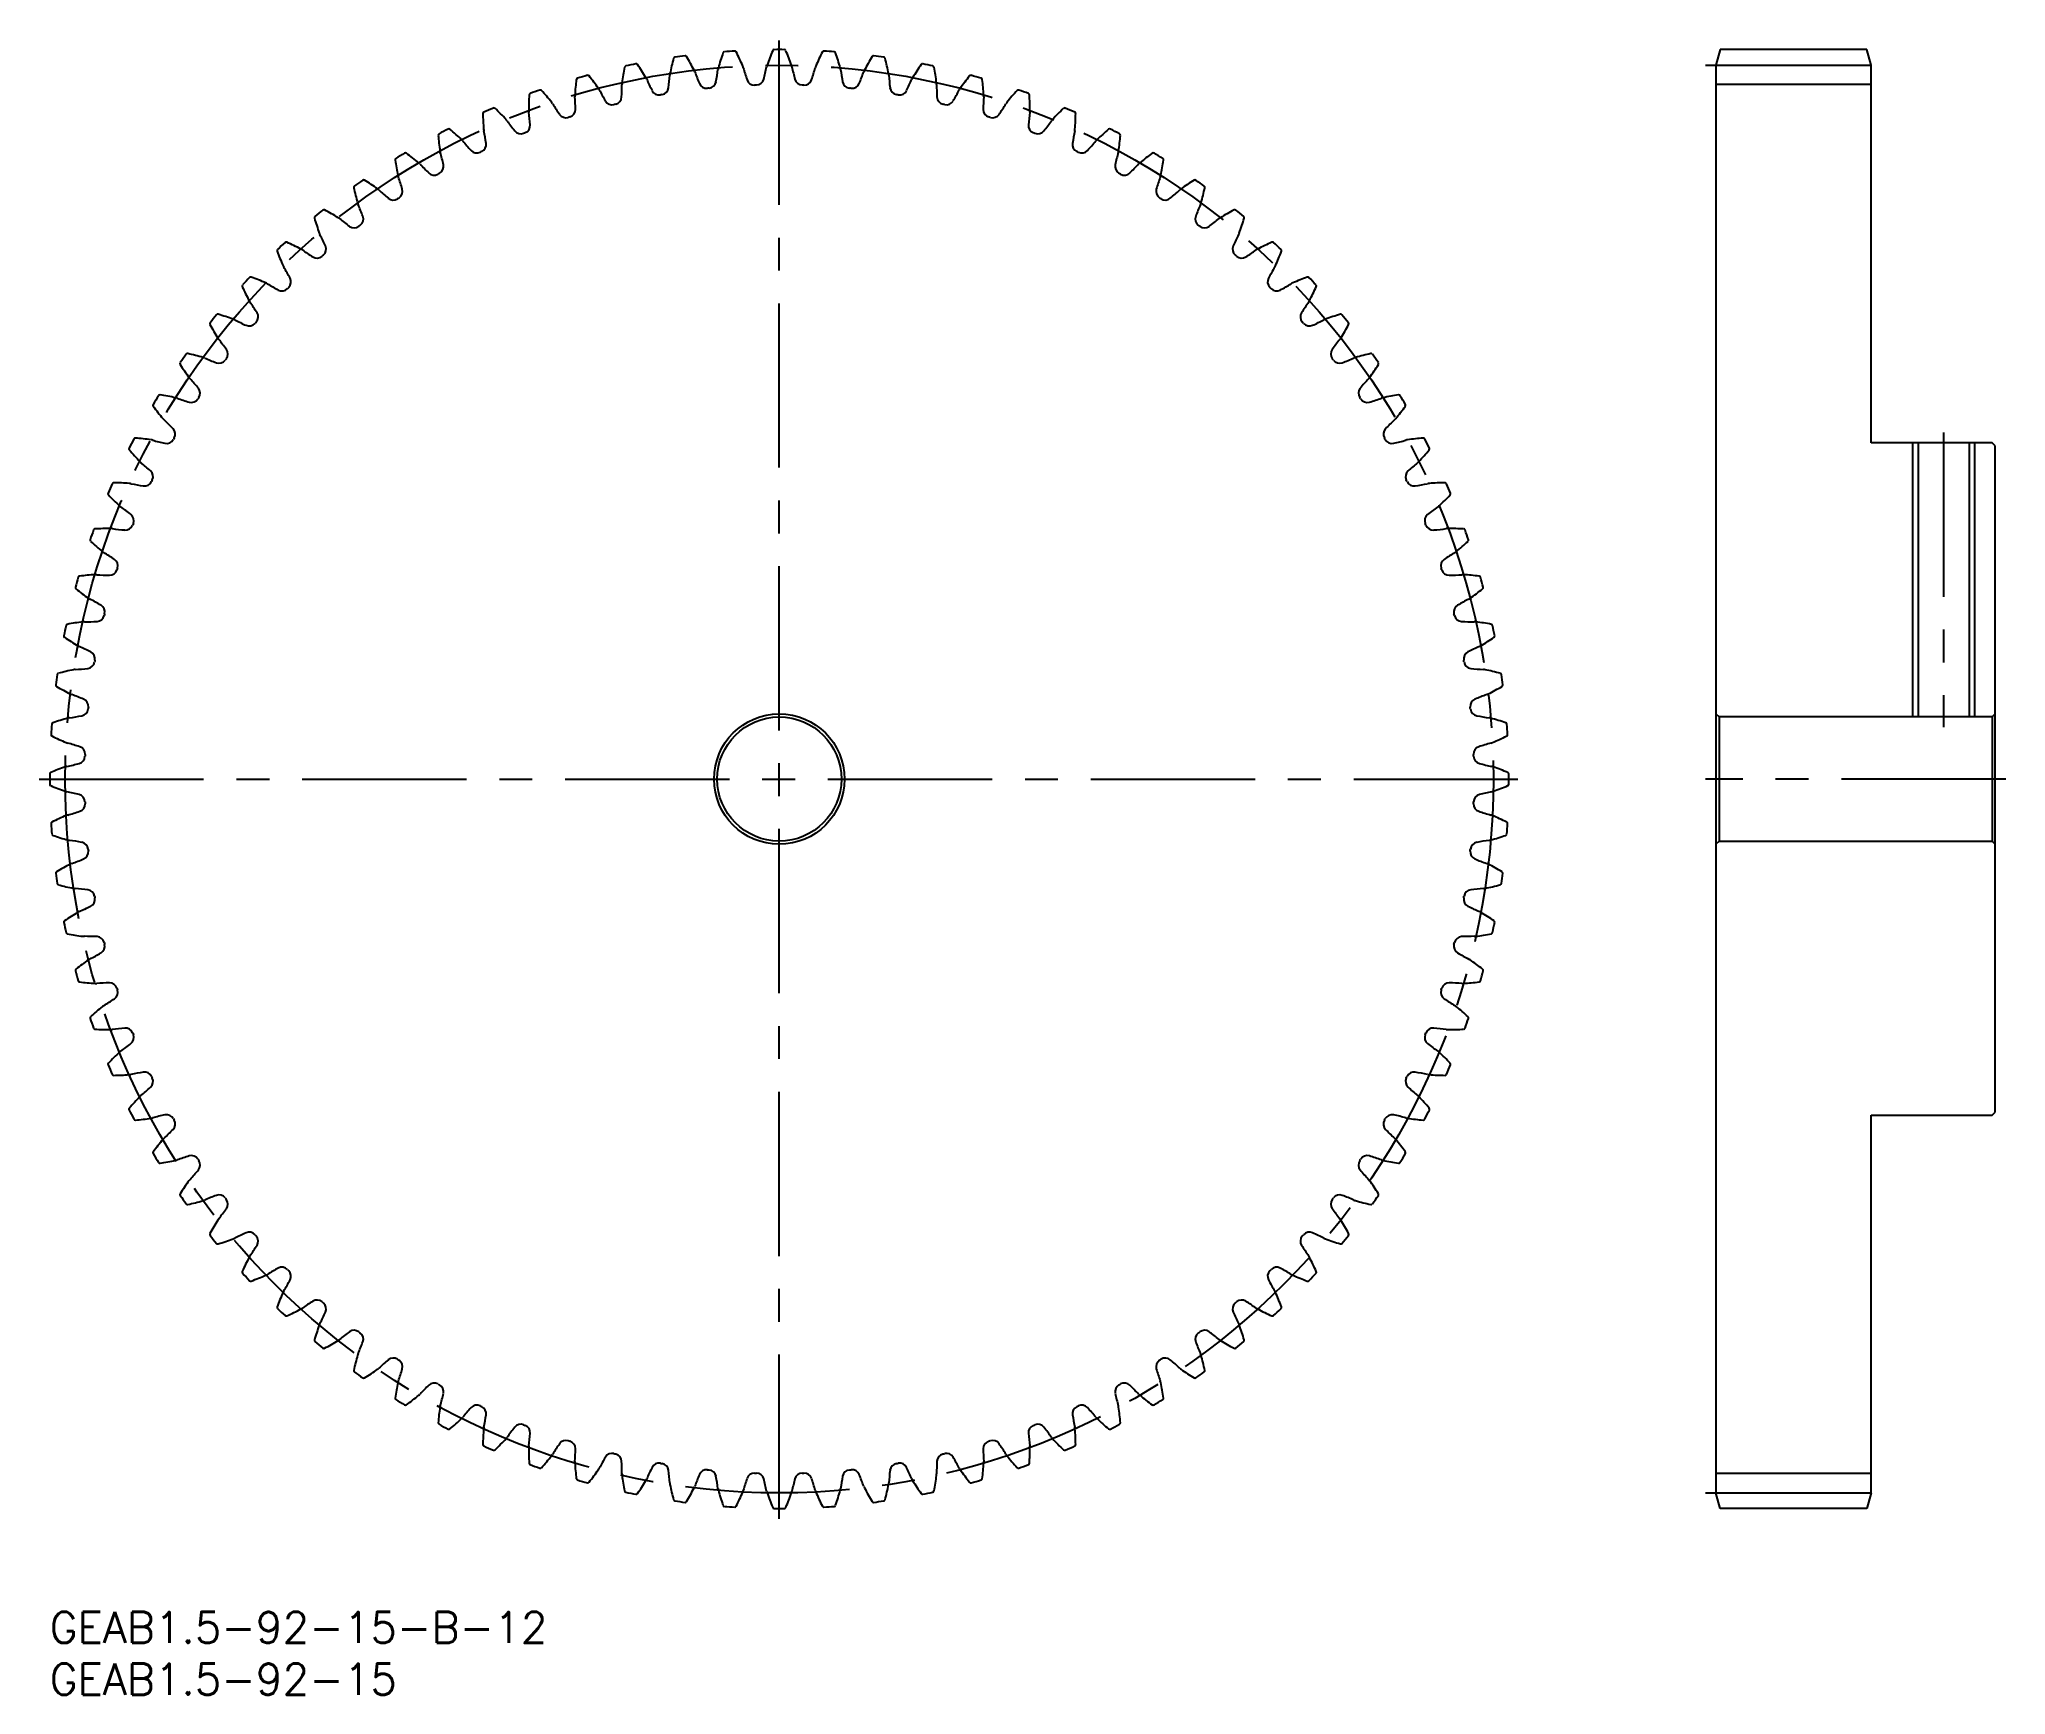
# Model space of a CAD drawing. Extents: x -1 to 189, y -8 to 152.
import ezdxf

# ---------------------------------------------------------------- set-up
doc = ezdxf.new("R2010")
doc.units = 0
doc.header["$LTSCALE"] = 0.5
doc.linetypes.add('CENTER', pattern=[50.8, 31.75, -6.35, 6.35, -6.35])
for name, color, linetype in [('MSM_CENTER', 1, 'CENTER'), ('MSM_CONTINUOUS', 7, 'CONTINUOUS'), ('MSM_NARROW', 5, 'CONTINUOUS'), ('MSM_PART_NUMBER', 7, 'CONTINUOUS')]:
    doc.layers.add(name, color=color, linetype=linetype)
doc.styles.get("Standard").update_dxf_attribs({"font": 'txt.shx', "height": 1, "bigfont": 'bigfont.shx'})

# ---------------------------------------------------------------- blocks, each defined once
blk = doc.blocks.new('*U2')
at = {"layer": 'MSM_PART_NUMBER'}
blk.add_text('GEAB1.5-92-15-B-12', height=3, dxfattribs=at).set_placement((0, -3))
blk = doc.blocks.new('*U3')
at = {"layer": 'MSM_PART_NUMBER'}
blk.add_text('GEAB1.5-92-15', height=3, dxfattribs=at).set_placement((0, -8))

msp = doc.modelspace()

# ---------------------------------------------------------------- linework, layer by layer
at = {"layer": 'MSM_CENTER'}
for p, q in [((70.5, 9), (70.5, 152)), ((160, 149.5), (177, 149.5)), ((183, 114), (183, 85.5)), ((-1, 80.5), (142, 80.5)), ((189, 80.5), (160, 80.5)), ((160, 11.5), (177, 11.5))]:
    msp.add_line(p, q, dxfattribs=at)
msp.add_circle((70.5, 80.5), 69, dxfattribs=at)
at = {"layer": 'MSM_CONTINUOUS'}
for p, q in [((161.4, 151), (161, 149.5)), ((175.6, 151), (161.4, 151)), ((176, 149.5), (175.6, 151)), ((161, 149.5), (161, 11.5)), ((176, 113), (176, 149.5)), ((176, 147.62), (161, 147.62)), ((187.7, 113), (176, 113)), ((180.54, 113), (180.54, 86.5)), ((185.46, 113), (185.46, 86.5)), ((188, 112.7), (187.7, 113)), ((188, 48.3), (188, 112.7)), ((161, 86.8), (161.3, 86.5)), ((161.3, 86.5), (161.3, 74.5)), ((187.7, 86.5), (161.3, 86.5)), ((187.7, 86.5), (188, 86.8)), ((187.7, 86.5), (187.7, 74.5)), ((161.3, 74.5), (161, 74.2)), ((161.3, 74.5), (187.7, 74.5)), ((188, 74.2), (187.7, 74.5)), ((176, 11.5), (176, 48)), ((176, 48), (187.7, 48)), ((187.7, 48), (188, 48.3)), ((176, 13.37), (161, 13.37)), ((161.4, 10), (161, 11.5)), ((176, 11.5), (175.6, 10)), ((175.6, 10), (161.4, 10))]:
    msp.add_line(p, q, dxfattribs=at)
for radius in [6.3, 6]:
    msp.add_circle((70.5, 80.5), radius, dxfattribs=at)
for centre, radius, start, end in [((82.5, 144.22), 23, 165.0264, 168.8043), ((60.43, 150.13), 0.15, 98.2322, 165.0264), ((70.5, 80.5), 70.5, 97.42, 98.2322), ((61.41, 150.26), 0.15, 30.6256, 97.42), ((41.75, 138.62), 23, 26.8478, 30.6258), ((86.82, 143.25), 23, 161.1134, 164.8913), ((65.2, 150.65), 0.15, 94.3191, 161.1134), ((70.5, 80.5), 70.5, 93.507, 94.3191), ((66.2, 150.72), 0.15, 26.7128, 93.507), ((45.79, 140.45), 23, 22.9348, 26.7127), ((91.07, 141.99), 23, 157.2003, 160.9783), ((70, 150.85), 0.15, 90.4061, 157.2003), ((70.5, 80.5), 70.5, 89.5939, 90.4061), ((71, 150.85), 0.15, 22.7998, 89.5939), ((49.93, 141.99), 23, 19.0217, 22.7997), ((95.21, 140.45), 23, 153.2873, 157.0652), ((74.8, 150.72), 0.15, 86.493, 153.2873), ((70.5, 80.5), 70.5, 85.6809, 86.493), ((75.8, 150.65), 0.15, 18.8866, 85.6809), ((54.18, 143.25), 23, 15.1087, 18.8866), ((99.25, 138.62), 23, 149.3742, 153.1522), ((79.59, 150.26), 0.15, 82.58, 149.3742), ((70.5, 80.5), 70.5, 81.7678, 82.58), ((80.57, 150.13), 0.15, 14.9736, 81.7678), ((58.5, 144.22), 23, 11.1957, 14.9736), ((51.04, 148.11), 0.15, 106.0582, 172.8525), ((70.5, 80.5), 70.5, 105.2461, 106.0582), ((52, 148.37), 0.15, 38.4518, 105.2461), ((34.11, 134.16), 23, 34.6739, 38.4518), ((78.12, 144.89), 23, 168.9395, 172.7174), ((55.7, 149.28), 0.15, 102.1452, 168.9395), ((70.5, 80.5), 70.5, 101.3331, 102.1452), ((56.68, 149.48), 0.15, 34.5387, 101.3331), ((37.85, 136.52), 23, 30.7609, 34.5388), ((56.55, 147.65), 1.25, 23.27, 30.7609), ((39.52, 149.87), 20.44, 352.8177, 356.2411), ((61.16, 148.45), 1.25, 168.8043, 176.2952), ((61.16, 148.45), 1.25, 19.357, 26.8478), ((81.62, 155.65), 20.44, 199.411, 202.8345), ((44.32, 151.82), 20.44, 348.9046, 352.3281), ((65.82, 148.92), 1.25, 164.8913, 172.3822), ((65.82, 148.92), 1.25, 15.4439, 22.9348), ((86.72, 154.72), 20.44, 195.498, 198.9214), ((49.25, 153.44), 20.44, 344.9916, 348.415), ((70.5, 149.08), 1.25, 160.9783, 168.4691), ((70.5, 149.08), 1.25, 11.5309, 19.0217), ((91.75, 153.44), 20.44, 191.585, 195.0084), ((54.28, 154.72), 20.44, 341.0786, 344.502), ((75.18, 148.92), 1.25, 157.0652, 164.5561), ((75.18, 148.92), 1.25, 7.6178, 15.1087), ((96.68, 151.82), 20.44, 187.6719, 191.0954), ((59.38, 155.65), 20.44, 337.1655, 340.589), ((79.84, 148.45), 1.25, 153.1522, 160.643), ((79.84, 148.45), 1.25, 3.7048, 11.1957), ((101.48, 149.87), 20.44, 183.7589, 187.1823), ((84.45, 147.65), 1.25, 149.2391, 156.73), ((103.15, 136.52), 23, 145.4612, 149.2391), ((84.32, 149.48), 0.15, 78.6669, 145.4612), ((70.5, 80.5), 70.5, 77.8548, 78.6669), ((85.3, 149.28), 0.15, 11.0605, 77.8548), ((62.88, 144.89), 23, 7.2826, 11.0605), ((106.89, 134.16), 23, 141.5482, 145.3261), ((89, 148.37), 0.15, 74.7539, 141.5482), ((70.5, 80.5), 70.5, 73.9418, 74.7539), ((89.96, 148.11), 0.15, 7.1475, 73.9418), ((69.29, 145.33), 23, 176.7656, 180.5435), ((46.47, 146.62), 0.15, 109.9713, 176.7656), ((70.5, 80.5), 70.5, 109.1592, 109.9713), ((47.41, 146.95), 0.15, 42.3649, 109.1592), ((30.53, 131.56), 23, 38.587, 42.3649), ((73.71, 145.26), 23, 172.8525, 176.6304), ((52, 146.54), 1.25, 176.6304, 184.1213), ((30.36, 145), 20.44, 0.6438, 4.0672), ((52, 146.54), 1.25, 27.1831, 34.6739), ((71.28, 156.47), 20.44, 207.2371, 210.6606), ((54.52, 146.47), 0.75, 283.6187, 356.7307), ((34.86, 147.59), 20.44, 356.7307, 0.1542), ((56.55, 147.65), 1.25, 172.7174, 180.2082), ((76.46, 156.24), 20.44, 203.3241, 206.7475), ((58.88, 147.37), 0.75, 206.7475, 279.8595), ((70.5, 80.5), 67.12, 99.7057, 99.8595), ((59.06, 147.4), 0.75, 279.7057, 352.8177), ((63.47, 148.01), 0.75, 202.8345, 275.9465), ((70.5, 80.5), 67.12, 95.7926, 95.9465), ((63.65, 148.03), 0.75, 275.7926, 348.9046), ((68.09, 148.33), 0.75, 198.9214, 272.0334), ((70.5, 80.5), 67.12, 91.8796, 92.0334), ((68.27, 148.34), 0.75, 271.8796, 344.9916), ((72.73, 148.34), 0.75, 195.0084, 268.1204), ((70.5, 80.5), 67.12, 87.9666, 88.1204), ((72.91, 148.33), 0.75, 267.9666, 341.0786), ((77.35, 148.03), 0.75, 191.0954, 264.2074), ((70.5, 80.5), 67.12, 84.0535, 84.2074), ((77.53, 148.01), 0.75, 264.0536, 337.1655), ((81.94, 147.4), 0.75, 187.1823, 260.2943), ((70.5, 80.5), 67.12, 80.1405, 80.2943), ((82.12, 147.37), 0.75, 260.1405, 333.2525), ((64.54, 156.24), 20.44, 333.2525, 336.6759), ((84.45, 147.65), 1.25, 359.7918, 7.2826), ((106.14, 147.59), 20.44, 179.8458, 183.2693), ((86.48, 146.47), 0.75, 183.2693, 256.3813), ((69.72, 156.47), 20.44, 329.3394, 332.7629), ((89, 146.54), 1.25, 145.3261, 152.8169), ((67.29, 145.26), 23, 3.3696, 7.1475), ((110.64, 145), 20.44, 175.9328, 179.3562), ((89, 146.54), 1.25, 355.8787, 3.3696), ((110.47, 131.56), 23, 137.6351, 141.413), ((93.59, 146.95), 0.15, 70.8408, 137.6351), ((70.5, 80.5), 70.5, 70.0287, 70.8408), ((94.53, 146.62), 0.15, 3.2344, 70.0287), ((71.71, 145.33), 23, 359.4565, 3.2344), ((42.02, 144.83), 0.15, 113.8843, 180.6786), ((64.86, 145.1), 23, 180.6786, 184.4565), ((70.5, 80.5), 70.5, 113.0722, 113.8843), ((42.93, 145.22), 0.15, 46.2779, 113.0722), ((27.14, 128.71), 23, 42.5, 46.2779), ((47.53, 145.12), 1.25, 180.5435, 188.0343), ((26.05, 142.11), 20.44, 4.5568, 7.9803), ((47.53, 145.12), 1.25, 31.0961, 38.587), ((66.1, 156.34), 20.44, 211.1502, 214.5736), ((49.88, 145.17), 0.75, 214.5736, 287.6856), ((70.5, 80.5), 67.12, 107.5318, 107.6856), ((50.05, 145.22), 0.75, 287.5318, 0.6438), ((54.34, 146.42), 0.75, 210.6606, 283.7726), ((70.5, 80.5), 67.12, 103.6187, 103.7726), ((70.5, 80.5), 67.12, 76.2274, 76.3813), ((86.66, 146.42), 0.75, 256.2275, 329.3394), ((90.95, 145.22), 0.75, 179.3562, 252.4682), ((70.5, 80.5), 67.12, 72.3144, 72.4682), ((91.12, 145.17), 0.75, 252.3144, 325.4264), ((74.9, 156.34), 20.44, 325.4264, 328.8498), ((93.47, 145.12), 1.25, 141.413, 148.9039), ((114.95, 142.11), 20.44, 172.0197, 175.4432), ((93.47, 145.12), 1.25, 351.9657, 359.4565), ((113.86, 128.71), 23, 133.7221, 137.5), ((98.07, 145.22), 0.15, 66.9278, 133.7221), ((70.5, 80.5), 70.5, 66.1157, 66.9278), ((98.98, 144.83), 0.15, 359.3214, 66.1157), ((76.14, 145.1), 23, 355.5435, 359.3214), ((37.69, 142.73), 0.15, 117.7974, 184.5916), ((60.47, 144.56), 23, 184.5916, 188.3696), ((70.5, 80.5), 70.5, 116.9852, 117.7974), ((38.58, 143.19), 0.15, 50.191, 116.9852), ((23.95, 125.64), 23, 46.413, 50.191), ((43.18, 143.41), 1.25, 184.4565, 191.9474), ((21.95, 138.93), 20.44, 8.4699, 11.8933), ((43.18, 143.41), 1.25, 35.0091, 42.5), ((60.93, 155.87), 20.44, 215.0632, 218.4867), ((45.52, 143.61), 0.75, 218.4867, 291.5987), ((70.5, 80.5), 67.12, 111.4448, 111.5987), ((45.68, 143.68), 0.75, 291.4448, 4.5568), ((95.32, 143.68), 0.75, 175.4432, 248.5552), ((70.5, 80.5), 67.12, 68.4013, 68.5552), ((95.48, 143.61), 0.75, 248.4014, 321.5133), ((80.07, 155.87), 20.44, 321.5133, 324.9368), ((97.82, 143.41), 1.25, 137.5, 144.9909), ((119.05, 138.93), 20.44, 168.1067, 171.5301), ((97.82, 143.41), 1.25, 348.0526, 355.5435), ((117.05, 125.64), 23, 129.809, 133.587), ((102.42, 143.19), 0.15, 63.0148, 129.809), ((70.5, 80.5), 70.5, 62.2026, 63.0148), ((80.53, 144.56), 23, 351.6304, 355.4084), ((103.31, 142.73), 0.15, 355.4084, 62.2026), ((70.5, 80.5), 70.5, 120.8983, 121.7104), ((34.37, 140.87), 0.15, 54.1041, 120.8983), ((20.98, 122.36), 23, 50.3261, 54.104), ((38.95, 141.39), 1.25, 188.3696, 195.8604), ((18.08, 135.49), 20.44, 12.3829, 15.8063), ((38.95, 141.39), 1.25, 38.9222, 46.413), ((55.81, 155.04), 20.44, 218.9763, 222.3997), ((41.27, 141.76), 0.75, 222.3997, 295.5117), ((70.5, 80.5), 67.12, 115.3579, 115.5117), ((41.43, 141.84), 0.75, 295.3578, 8.4699), ((99.57, 141.84), 0.75, 171.5301, 244.6421), ((70.5, 80.5), 67.12, 64.4883, 64.6421), ((99.73, 141.76), 0.75, 244.4883, 317.6003), ((85.19, 155.04), 20.44, 317.6003, 321.0237), ((102.05, 141.39), 1.25, 133.587, 141.0778), ((122.92, 135.49), 20.44, 164.1937, 167.6171), ((102.05, 141.39), 1.25, 344.1396, 351.6304), ((120.02, 122.36), 23, 125.896, 129.6739), ((106.63, 140.87), 0.15, 59.1017, 125.896), ((70.5, 80.5), 70.5, 58.2896, 59.1017), ((33.52, 140.35), 0.15, 121.7104, 188.5047), ((56.12, 143.73), 23, 188.5047, 192.2826), ((34.86, 139.1), 1.25, 192.2826, 199.7735), ((34.86, 139.1), 1.25, 42.8352, 50.3261), ((50.76, 153.86), 20.44, 222.8893, 226.3127), ((37.15, 139.62), 0.75, 226.3127, 299.4247), ((70.5, 80.5), 67.12, 119.2709, 119.4247), ((37.31, 139.71), 0.75, 299.2709, 12.3829), ((103.69, 139.71), 0.75, 167.6171, 240.7291), ((70.5, 80.5), 67.12, 60.5753, 60.7291), ((103.85, 139.62), 0.75, 240.5753, 313.6873), ((90.24, 153.86), 20.44, 313.6873, 317.1107), ((106.14, 139.1), 1.25, 129.6739, 137.1648), ((106.14, 139.1), 1.25, 340.2265, 347.7174), ((84.88, 143.73), 23, 347.7174, 351.4953), ((107.48, 140.35), 0.15, 351.4953, 58.2896), ((29.52, 137.68), 0.15, 125.6235, 192.4177), ((51.84, 142.6), 23, 192.4177, 196.1957), ((70.5, 80.5), 70.5, 124.8113, 125.6235), ((30.34, 138.26), 0.15, 58.0172, 124.8113), ((18.24, 118.88), 23, 54.2391, 58.0171), ((30.95, 136.53), 1.25, 46.7483, 54.2391), ((45.8, 152.34), 20.44, 226.8023, 230.2258), ((14.45, 131.78), 20.44, 16.2959, 19.7194), ((33.35, 137.31), 0.75, 303.1839, 16.2959), ((107.65, 137.31), 0.75, 163.7041, 236.816), ((126.55, 131.78), 20.44, 160.2806, 163.7041), ((95.2, 152.34), 20.44, 309.7742, 313.1977), ((110.05, 136.53), 1.25, 125.7609, 133.2517), ((122.76, 118.88), 23, 121.9829, 125.7609), ((110.66, 138.26), 0.15, 55.1887, 121.9829), ((70.5, 80.5), 70.5, 54.3765, 55.1887), ((89.16, 142.6), 23, 343.8043, 347.5823), ((111.48, 137.68), 0.15, 347.5824, 54.3765), ((70.5, 80.5), 70.5, 128.7244, 129.5365), ((26.49, 135.38), 0.15, 61.9301, 128.7244), ((15.74, 115.22), 23, 58.1522, 61.9301), ((30.95, 136.53), 1.25, 196.1957, 203.6865), ((11.08, 127.83), 20.44, 20.209, 23.6324), ((33.2, 137.21), 0.75, 230.2258, 303.3378), ((70.5, 80.5), 67.12, 123.184, 123.3378), ((70.5, 80.5), 67.12, 56.6622, 56.816), ((107.8, 137.21), 0.75, 236.6623, 309.7742), ((129.92, 127.83), 20.44, 156.3676, 159.791), ((110.05, 136.53), 1.25, 336.3135, 343.8043), ((125.26, 115.22), 23, 118.0699, 121.8478), ((114.51, 135.38), 0.15, 51.2756, 118.0699), ((70.5, 80.5), 70.5, 50.4635, 51.2756), ((25.72, 134.76), 0.15, 129.5365, 196.3308), ((47.65, 141.18), 23, 196.3308, 200.1087), ((27.22, 133.7), 1.25, 200.1087, 207.5996), ((7.99, 123.67), 20.44, 24.122, 27.5455), ((27.22, 133.7), 1.25, 50.6613, 58.1522), ((40.95, 150.49), 20.44, 230.7154, 234.1388), ((29.41, 134.53), 0.75, 234.1388, 307.2508), ((70.5, 80.5), 67.12, 127.097, 127.2508), ((29.56, 134.64), 0.75, 307.097, 20.209), ((111.44, 134.64), 0.75, 159.791, 232.903), ((70.5, 80.5), 67.12, 52.7492, 52.903), ((111.59, 134.53), 0.75, 232.7492, 305.8612), ((100.05, 150.49), 20.44, 305.8612, 309.2846), ((113.78, 133.7), 1.25, 121.8478, 129.3387), ((133.01, 123.67), 20.44, 152.4545, 155.878), ((113.78, 133.7), 1.25, 332.4004, 339.8913), ((93.35, 141.18), 23, 339.8913, 343.6692), ((115.28, 134.76), 0.15, 343.6692, 50.4635), ((22.12, 131.57), 0.15, 133.4495, 200.2438), ((43.56, 139.48), 23, 200.2438, 204.0217), ((70.5, 80.5), 70.5, 132.6374, 133.4495), ((22.85, 132.25), 0.15, 65.8431, 132.6374), ((13.5, 111.4), 23, 62.0652, 65.8431), ((23.69, 130.62), 1.25, 54.5744, 62.0652), ((36.25, 148.31), 20.44, 234.6284, 238.0519), ((70.5, 80.5), 67.12, 131.01, 131.1639), ((25.96, 131.72), 0.75, 311.01, 24.122), ((115.04, 131.72), 0.75, 155.878, 228.99), ((70.5, 80.5), 67.12, 48.8361, 48.99), ((104.75, 148.31), 20.44, 301.9481, 305.3716), ((117.31, 130.62), 1.25, 117.9348, 125.4256), ((127.5, 111.4), 23, 114.1569, 117.9348), ((118.15, 132.25), 0.15, 47.3626, 114.1569), ((70.5, 80.5), 70.5, 46.5505, 47.3626), ((97.44, 139.48), 23, 335.9783, 339.7562), ((118.88, 131.57), 0.15, 339.7563, 46.5505), ((23.69, 130.62), 1.25, 204.0217, 211.5126), ((5.19, 119.3), 20.44, 28.0351, 31.4585), ((25.82, 131.6), 0.75, 238.0519, 311.1639), ((115.18, 131.6), 0.75, 228.8362, 301.9481), ((135.81, 119.3), 20.44, 148.5415, 151.9649), ((117.31, 130.62), 1.25, 328.4874, 335.9783), ((18.75, 128.15), 0.15, 137.3626, 204.1569), ((39.6, 137.5), 23, 204.1569, 207.9348), ((70.5, 80.5), 70.5, 136.5505, 137.3626), ((19.43, 128.88), 0.15, 69.7563, 136.5505), ((11.52, 107.44), 23, 65.9783, 69.7562), ((20.38, 127.31), 1.25, 58.4874, 65.9783), ((31.7, 145.81), 20.44, 238.5415, 241.9649), ((22.44, 128.43), 0.75, 241.9649, 315.0769), ((70.5, 80.5), 67.12, 134.9231, 135.0769), ((22.57, 128.56), 0.75, 314.9231, 28.0351), ((118.43, 128.56), 0.75, 151.9649, 225.0769), ((70.5, 80.5), 67.12, 44.9231, 45.0769), ((118.56, 128.43), 0.75, 224.9231, 298.0351), ((109.3, 145.81), 20.44, 298.0351, 301.4585), ((120.62, 127.31), 1.25, 114.0217, 121.5126), ((129.48, 107.44), 23, 110.2438, 114.0217), ((121.57, 128.88), 0.15, 43.4495, 110.2438), ((70.5, 80.5), 70.5, 42.6374, 43.4495), ((101.4, 137.5), 23, 332.0652, 335.8431), ((122.25, 128.15), 0.15, 335.8431, 42.6374), ((16.24, 125.28), 0.15, 73.6691, 140.4635), ((9.82, 103.35), 23, 69.8913, 73.6692), ((20.38, 127.31), 1.25, 207.9348, 215.4256), ((2.69, 114.75), 20.44, 31.9481, 35.3716), ((19.4, 125.18), 0.75, 318.8361, 31.9481), ((121.6, 125.18), 0.75, 148.0519, 221.1639), ((138.31, 114.75), 20.44, 144.6284, 148.0519), ((120.62, 127.31), 1.25, 324.5744, 332.0652), ((131.18, 103.35), 23, 106.3308, 110.1087), ((124.76, 125.28), 0.15, 39.5365, 106.3308), ((15.62, 124.51), 0.15, 141.2756, 208.0699), ((35.78, 135.26), 23, 208.0699, 211.8478), ((70.5, 80.5), 70.5, 140.4635, 141.2756), ((17.3, 123.78), 1.25, 62.4004, 69.8913), ((27.33, 143.01), 20.44, 242.4545, 245.878), ((19.28, 125.04), 0.75, 245.878, 318.99), ((70.5, 80.5), 67.12, 138.8361, 138.99), ((70.5, 80.5), 67.12, 41.01, 41.1639), ((121.72, 125.04), 0.75, 221.0101, 294.122), ((113.67, 143.01), 20.44, 294.122, 297.5455), ((123.7, 123.78), 1.25, 110.1087, 117.5996), ((105.22, 135.26), 23, 328.1522, 331.9301), ((70.5, 80.5), 70.5, 38.7244, 39.5365), ((125.38, 124.51), 0.15, 331.9301, 38.7244), ((13.32, 121.48), 0.15, 77.5821, 144.3765), ((8.4, 99.16), 23, 73.8043, 77.5823), ((17.3, 123.78), 1.25, 211.8478, 219.3387), ((0.51, 110.05), 20.44, 35.8612, 39.2846), ((16.47, 121.59), 0.75, 322.7491, 35.8612), ((124.53, 121.59), 0.75, 144.1388, 217.2508), ((140.49, 110.05), 20.44, 140.7154, 144.1388), ((123.7, 123.78), 1.25, 320.6613, 328.1522), ((132.6, 99.16), 23, 102.4177, 106.1957), ((127.68, 121.48), 0.15, 35.6235, 102.4177), ((12.74, 120.66), 0.15, 145.1887, 211.9829), ((32.12, 132.76), 23, 211.9829, 215.7609), ((70.5, 80.5), 70.5, 144.3765, 145.1887), ((14.47, 120.05), 1.25, 66.3135, 73.8043), ((23.17, 139.92), 20.44, 246.3676, 249.791), ((16.36, 121.44), 0.75, 249.791, 322.903), ((70.5, 80.5), 67.12, 142.7492, 142.903), ((70.5, 80.5), 67.12, 37.097, 37.2508), ((124.64, 121.44), 0.75, 217.097, 290.209), ((117.83, 139.92), 20.44, 290.209, 293.6324), ((126.53, 120.05), 1.25, 106.1957, 113.6865), ((108.88, 132.76), 23, 324.2391, 328.0171), ((70.5, 80.5), 70.5, 34.8113, 35.6235), ((128.26, 120.66), 0.15, 328.0171, 34.8113), ((14.47, 120.05), 1.25, 215.7609, 223.2517), ((-1.34, 105.2), 20.44, 39.7742, 43.1977), ((13.79, 117.8), 0.75, 326.6622, 39.7742), ((127.21, 117.8), 0.75, 140.2258, 213.3378), ((142.34, 105.2), 20.44, 136.8023, 140.2258), ((126.53, 120.05), 1.25, 316.7483, 324.2391), ((10.13, 116.63), 0.15, 149.1017, 215.896), ((70.5, 80.5), 70.5, 148.2896, 149.1017), ((28.64, 130.02), 23, 215.896, 219.6739), ((10.65, 117.48), 0.15, 81.4952, 148.2896), ((7.27, 94.88), 23, 77.7174, 81.4953), ((11.9, 116.14), 1.25, 70.2265, 77.7174), ((19.22, 136.55), 20.44, 250.2806, 253.7041), ((13.69, 117.65), 0.75, 253.7041, 326.816), ((70.5, 80.5), 67.12, 146.6622, 146.816), ((70.5, 80.5), 67.12, 33.184, 33.3378), ((127.31, 117.65), 0.75, 213.184, 286.2959), ((121.78, 136.55), 20.44, 286.2959, 289.7194), ((129.1, 116.14), 1.25, 102.2826, 109.7735), ((133.73, 94.88), 23, 98.5047, 102.2826), ((112.36, 130.02), 23, 320.3261, 324.104), ((130.35, 117.48), 0.15, 31.7104, 98.5047), ((70.5, 80.5), 70.5, 30.8983, 31.7104), ((130.87, 116.63), 0.15, 324.1041, 30.8983), ((11.9, 116.14), 1.25, 219.6739, 227.1648), ((-2.86, 100.24), 20.44, 43.6873, 47.1107), ((11.38, 113.85), 0.75, 330.5752, 43.6873), ((129.62, 113.85), 0.75, 136.3127, 209.4247), ((143.86, 100.24), 20.44, 132.8893, 136.3127), ((129.1, 116.14), 1.25, 312.8352, 320.3261), ((7.81, 112.42), 0.15, 153.0148, 219.809), ((70.5, 80.5), 70.5, 152.2026, 153.0148), ((25.36, 127.05), 23, 219.809, 223.587), ((8.27, 113.31), 0.15, 85.4082, 152.2026), ((6.44, 90.53), 23, 81.6304, 85.4084), ((9.61, 112.05), 1.25, 74.1396, 81.6304), ((15.51, 132.92), 20.44, 254.1937, 257.6171), ((11.29, 113.69), 0.75, 257.6171, 330.7291), ((70.5, 80.5), 67.12, 150.5753, 150.7291), ((70.5, 80.5), 67.12, 29.2709, 29.4247), ((129.71, 113.69), 0.75, 209.271, 282.3829), ((125.49, 132.92), 20.44, 282.3829, 285.8063), ((131.39, 112.05), 1.25, 98.3696, 105.8604), ((134.56, 90.53), 23, 94.5916, 98.3696), ((115.64, 127.05), 23, 316.413, 320.191), ((132.73, 113.31), 0.15, 27.7974, 94.5916), ((70.5, 80.5), 70.5, 26.9852, 27.7974), ((133.19, 112.42), 0.15, 320.1911, 26.9852), ((9.61, 112.05), 1.25, 223.587, 231.0778), ((-4.04, 95.19), 20.44, 47.6003, 51.0237), ((9.24, 109.73), 0.75, 334.4883, 47.6003), ((131.76, 109.73), 0.75, 132.3997, 205.5117), ((145.04, 95.19), 20.44, 128.9763, 132.3997), ((131.39, 112.05), 1.25, 308.9222, 316.413), ((70.5, 80.5), 70.5, 156.1157, 156.9278), ((6.17, 108.98), 0.15, 89.3213, 156.1157), ((5.9, 86.14), 23, 85.5435, 89.3214), ((7.59, 107.82), 1.25, 78.0526, 85.5435), ((12.07, 129.05), 20.44, 258.1067, 261.5301), ((9.16, 109.57), 0.75, 261.5301, 334.6421), ((70.5, 80.5), 67.12, 154.4883, 154.6421), ((70.5, 80.5), 67.12, 25.3579, 25.5117), ((131.84, 109.57), 0.75, 205.3579, 278.4699), ((128.93, 129.05), 20.44, 278.4699, 281.8933), ((133.41, 107.82), 1.25, 94.4565, 101.9474), ((135.1, 86.14), 23, 90.6786, 94.4565), ((134.83, 108.98), 0.15, 23.8843, 90.6786), ((70.5, 80.5), 70.5, 23.0722, 23.8843), ((5.78, 108.07), 0.15, 156.9278, 223.7221), ((22.29, 123.86), 23, 223.7221, 227.5), ((7.59, 107.82), 1.25, 227.5, 234.9909), ((-4.87, 90.07), 20.44, 51.5133, 54.9368), ((145.87, 90.07), 20.44, 125.0632, 128.4867), ((133.41, 107.82), 1.25, 305.0091, 312.5), ((118.71, 123.86), 23, 312.5, 316.2779), ((135.22, 108.07), 0.15, 316.2781, 23.0722), ((70.5, 80.5), 70.5, 160.0287, 160.8408), ((4.38, 104.53), 0.15, 93.2346, 160.0287), ((5.67, 81.71), 23, 89.4565, 93.2344), ((5.88, 103.47), 1.25, 81.9657, 89.4565), ((8.89, 124.95), 20.44, 262.0197, 265.4432), ((7.32, 105.32), 0.75, 265.4432, 338.5552), ((7.39, 105.48), 0.75, 338.4014, 51.5133), ((70.5, 80.5), 67.12, 158.4013, 158.5552), ((133.61, 105.48), 0.75, 128.4867, 201.5987), ((70.5, 80.5), 67.12, 21.4448, 21.5987), ((133.68, 105.32), 0.75, 201.4449, 274.5568), ((132.11, 124.95), 20.44, 274.5568, 277.9803), ((135.12, 103.47), 1.25, 90.5435, 98.0343), ((135.33, 81.71), 23, 86.7656, 90.5435), ((136.62, 104.53), 0.15, 19.9713, 86.7656), ((70.5, 80.5), 70.5, 19.1592, 19.9713), ((4.05, 103.59), 0.15, 160.8408, 227.6351), ((19.44, 120.47), 23, 227.6351, 231.413), ((121.56, 120.47), 23, 308.587, 312.3649), ((136.95, 103.59), 0.15, 312.3649, 19.1592), ((5.88, 103.47), 1.25, 231.413, 238.9039), ((-5.34, 84.9), 20.44, 55.4264, 58.8498), ((5.78, 100.95), 0.75, 269.3562, 342.4682), ((5.83, 101.12), 0.75, 342.3144, 55.4264), ((70.5, 80.5), 67.12, 162.3144, 162.4682), ((135.17, 101.12), 0.75, 124.5736, 197.6856), ((70.5, 80.5), 67.12, 17.5318, 17.6856), ((135.22, 100.95), 0.75, 197.5318, 270.6438), ((146.34, 84.9), 20.44, 121.1502, 124.5736), ((135.12, 103.47), 1.25, 301.0961, 308.587), ((70.5, 80.5), 70.5, 163.9418, 164.7539), ((2.63, 99), 0.15, 164.7539, 231.5482), ((16.84, 116.89), 23, 231.5482, 235.3261), ((2.89, 99.96), 0.15, 97.1476, 163.9418), ((5.74, 77.29), 23, 93.3696, 97.1475), ((4.46, 99), 1.25, 85.8787, 93.3696), ((6, 120.64), 20.44, 265.9328, 269.3562), ((135, 120.64), 20.44, 270.6438, 274.0672), ((136.54, 99), 1.25, 86.6304, 94.1213), ((135.26, 77.29), 23, 82.8525, 86.6304), ((124.16, 116.89), 23, 304.6739, 308.4518), ((138.11, 99.96), 0.15, 16.0582, 82.8525), ((70.5, 80.5), 70.5, 15.2461, 16.0582), ((138.37, 99), 0.15, 308.4518, 15.2461), ((4.46, 99), 1.25, 235.3261, 242.8169), ((-5.47, 79.72), 20.44, 59.3394, 62.7629), ((4.58, 96.66), 0.75, 346.2275, 59.3394), ((136.42, 96.66), 0.75, 120.6606, 193.7726), ((146.47, 79.72), 20.44, 117.2371, 120.6606), ((136.54, 99), 1.25, 297.1831, 304.6739), ((70.5, 80.5), 70.5, 167.8548, 168.6669), ((1.72, 95.3), 0.15, 101.0607, 167.8548), ((6.11, 72.88), 23, 97.2826, 101.0605), ((3.35, 94.45), 1.25, 89.7918, 97.2826), ((3.41, 116.14), 20.44, 269.8458, 273.2693), ((4.53, 96.48), 0.75, 273.2693, 346.3813), ((70.5, 80.5), 67.12, 166.2274, 166.3813), ((70.5, 80.5), 67.12, 13.6187, 13.7726), ((136.47, 96.48), 0.75, 193.6188, 266.7307), ((137.59, 116.14), 20.44, 266.7307, 270.1542), ((137.65, 94.45), 1.25, 82.7174, 90.2082), ((134.89, 72.88), 23, 78.9395, 82.7174), ((139.28, 95.3), 0.15, 12.1452, 78.9395), ((70.5, 80.5), 70.5, 11.3331, 12.1452), ((1.52, 94.32), 0.15, 168.6669, 235.4612), ((14.48, 113.15), 23, 235.4612, 239.2391), ((3.35, 94.45), 1.25, 239.2391, 246.73), ((-5.24, 74.54), 20.44, 63.2525, 66.6759), ((146.24, 74.54), 20.44, 113.3241, 116.7475), ((137.65, 94.45), 1.25, 293.27, 300.7609), ((126.52, 113.15), 23, 300.7609, 304.5388), ((139.48, 94.32), 0.15, 304.5388, 11.3331), ((3.6, 91.94), 0.75, 277.1823, 350.2943), ((3.63, 92.12), 0.75, 350.1405, 63.2525), ((70.5, 80.5), 67.12, 170.1405, 170.2943), ((137.37, 92.12), 0.75, 116.7475, 189.8595), ((70.5, 80.5), 67.12, 9.7057, 9.8595), ((137.4, 91.94), 0.75, 189.7057, 262.8177), ((70.5, 80.5), 70.5, 171.7678, 172.58), ((0.74, 89.59), 0.15, 172.58, 239.3742), ((12.38, 109.25), 23, 239.3742, 243.1522), ((0.87, 90.57), 0.15, 104.9736, 171.7678), ((6.78, 68.5), 23, 101.1957, 104.9736), ((2.55, 89.84), 1.25, 93.7048, 101.1957), ((1.13, 111.48), 20.44, 273.7589, 277.1823), ((139.87, 111.48), 20.44, 262.8177, 266.2411), ((138.45, 89.84), 1.25, 78.8043, 86.2952), ((134.22, 68.5), 23, 75.0264, 78.8043), ((128.62, 109.25), 23, 296.8478, 300.6258), ((140.13, 90.57), 0.15, 8.2322, 75.0264), ((70.5, 80.5), 70.5, 7.42, 8.2322), ((140.26, 89.59), 0.15, 300.6259, 7.42), ((2.55, 89.84), 1.25, 243.1522, 250.643), ((-4.65, 69.38), 20.44, 67.1655, 70.589), ((2.99, 87.53), 0.75, 354.0535, 67.1655), ((70.5, 80.5), 67.12, 174.0535, 174.2074), ((138.01, 87.53), 0.75, 112.8345, 185.9465), ((70.5, 80.5), 67.12, 5.7926, 5.9465), ((145.65, 69.38), 20.44, 109.411, 112.8345), ((138.45, 89.84), 1.25, 289.357, 296.8478), ((70.5, 80.5), 70.5, 175.6809, 176.493), ((0.35, 85.8), 0.15, 108.8866, 175.6809), ((7.75, 64.18), 23, 105.1087, 108.8866), ((2.08, 85.18), 1.25, 97.6178, 105.1087), ((-0.82, 106.68), 20.44, 277.6719, 281.0954), ((2.97, 87.35), 0.75, 281.0954, 354.2074), ((138.03, 87.35), 0.75, 185.7927, 258.9046), ((141.82, 106.68), 20.44, 258.9046, 262.3281), ((138.92, 85.18), 1.25, 74.8913, 82.3822), ((133.25, 64.18), 23, 71.1134, 74.8913), ((140.65, 85.8), 0.15, 4.3191, 71.1134), ((70.5, 80.5), 70.5, 3.507, 4.3191), ((0.28, 84.8), 0.15, 176.493, 243.2873), ((10.55, 105.21), 23, 243.2873, 247.0652), ((2.08, 85.18), 1.25, 247.0652, 254.5561), ((-3.72, 64.28), 20.44, 71.0786, 74.502), ((2.67, 82.91), 0.75, 357.9666, 71.0786), ((138.33, 82.91), 0.75, 108.9214, 182.0334), ((144.72, 64.28), 20.44, 105.498, 108.9214), ((138.92, 85.18), 1.25, 285.4439, 292.9348), ((130.45, 105.21), 23, 292.9348, 296.7127), ((140.72, 84.8), 0.15, 296.7127, 3.507), ((1.92, 80.5), 1.25, 101.5309, 109.0217), ((-2.44, 101.75), 20.44, 281.585, 285.0084), ((2.66, 82.73), 0.75, 285.0084, 358.1204), ((70.5, 80.5), 67.12, 177.9666, 178.1204), ((70.5, 80.5), 67.12, 1.8796, 2.0334), ((138.34, 82.73), 0.75, 181.8796, 254.9916), ((143.44, 101.75), 20.44, 254.9916, 258.415), ((139.08, 80.5), 1.25, 70.9783, 78.4691), ((0.15, 81), 0.15, 112.7997, 179.5939), ((70.5, 80.5), 70.5, 179.5939, 180.4061), ((0.15, 80), 0.15, 180.4061, 247.2003), ((9.01, 59.93), 23, 109.0217, 112.7997), ((9.01, 101.07), 23, 247.2003, 250.9783), ((131.99, 59.93), 23, 67.2003, 70.9783), ((131.99, 101.07), 23, 289.0217, 292.7997), ((140.85, 81), 0.15, 0.4061, 67.2003), ((140.85, 80), 0.15, 292.7998, 359.5939), ((70.5, 80.5), 70.5, 359.5939, 0.4061), ((1.92, 80.5), 1.25, 250.9783, 258.4691), ((-2.44, 59.25), 20.44, 74.9916, 78.415), ((2.66, 78.27), 0.75, 1.8796, 74.9916), ((2.67, 78.09), 0.75, 288.9214, 2.0334), ((70.5, 80.5), 67.12, 181.8796, 182.0334), ((70.5, 80.5), 67.12, 357.9666, 358.1204), ((138.33, 78.09), 0.75, 177.9666, 251.0786), ((138.34, 78.27), 0.75, 105.0084, 178.1204), ((143.44, 59.25), 20.44, 101.585, 105.0084), ((139.08, 80.5), 1.25, 281.5309, 289.0217), ((0.28, 76.2), 0.15, 116.7127, 183.507), ((70.5, 80.5), 70.5, 183.507, 184.3191), ((10.55, 55.79), 23, 112.9348, 116.7127), ((2.08, 75.82), 1.25, 105.4439, 112.9348), ((-3.72, 96.72), 20.44, 285.498, 288.9214), ((144.72, 96.72), 20.44, 251.0786, 254.502), ((138.92, 75.82), 1.25, 67.0652, 74.5561), ((130.45, 55.79), 23, 63.2873, 67.0652), ((140.72, 76.2), 0.15, 356.493, 63.2873), ((70.5, 80.5), 70.5, 355.6809, 356.493), ((0.35, 75.2), 0.15, 184.3191, 251.1134), ((7.75, 96.82), 23, 251.1134, 254.8913), ((2.08, 75.82), 1.25, 254.8913, 262.3822), ((-0.82, 54.32), 20.44, 78.9046, 82.3281), ((2.97, 73.65), 0.75, 5.7927, 78.9046), ((138.03, 73.65), 0.75, 101.0954, 174.2074), ((141.82, 54.32), 20.44, 97.6719, 101.0954), ((138.92, 75.82), 1.25, 277.6178, 285.1087), ((133.25, 96.82), 23, 285.1087, 288.8866), ((140.65, 75.2), 0.15, 288.8868, 355.6809), ((12.38, 51.75), 23, 116.8478, 120.6258), ((2.55, 71.16), 1.25, 109.357, 116.8478), ((-4.65, 91.62), 20.44, 289.411, 292.8345), ((2.99, 73.47), 0.75, 292.8345, 5.9465), ((70.5, 80.5), 67.12, 185.7926, 185.9465), ((70.5, 80.5), 67.12, 354.0535, 354.2074), ((138.01, 73.47), 0.75, 174.0536, 247.1655), ((145.65, 91.62), 20.44, 247.1655, 250.589), ((138.45, 71.16), 1.25, 63.1522, 70.643), ((128.62, 51.75), 23, 59.3742, 63.1522), ((0.74, 71.41), 0.15, 120.6259, 187.42), ((70.5, 80.5), 70.5, 187.42, 188.2322), ((0.87, 70.43), 0.15, 188.2322, 255.0264), ((140.13, 70.43), 0.15, 284.9736, 351.7678), ((70.5, 80.5), 70.5, 351.7678, 352.58), ((140.26, 71.41), 0.15, 352.58, 59.3742), ((6.78, 92.5), 23, 255.0264, 258.8043), ((2.55, 71.16), 1.25, 258.8043, 266.2952), ((1.13, 49.52), 20.44, 82.8177, 86.2411), ((3.6, 69.06), 0.75, 9.7057, 82.8177), ((3.63, 68.88), 0.75, 296.7475, 9.8595), ((70.5, 80.5), 67.12, 189.7057, 189.8595), ((137.37, 68.88), 0.75, 170.1405, 243.2525), ((70.5, 80.5), 67.12, 350.1405, 350.2943), ((137.4, 69.06), 0.75, 97.1823, 170.2943), ((139.87, 49.52), 20.44, 93.7589, 97.1823), ((138.45, 71.16), 1.25, 273.7048, 281.1957), ((134.22, 92.5), 23, 281.1957, 284.9736), ((1.52, 66.68), 0.15, 124.5388, 191.3331), ((70.5, 80.5), 70.5, 191.3331, 192.1452), ((14.48, 47.85), 23, 120.7609, 124.5388), ((3.35, 66.55), 1.25, 113.27, 120.7609), ((-5.24, 86.46), 20.44, 293.3241, 296.7475), ((146.24, 86.46), 20.44, 243.2525, 246.6759), ((137.65, 66.55), 1.25, 59.2391, 66.73), ((126.52, 47.85), 23, 55.4612, 59.2391), ((70.5, 80.5), 70.5, 347.8548, 348.6669), ((139.48, 66.68), 0.15, 348.6669, 55.4612), ((1.72, 65.7), 0.15, 192.1452, 258.9395), ((6.11, 88.12), 23, 258.9395, 262.7174), ((3.35, 66.55), 1.25, 262.7174, 270.2082), ((3.41, 44.86), 20.44, 86.7307, 90.1542), ((4.53, 64.52), 0.75, 13.6188, 86.7307), ((70.5, 80.5), 67.12, 193.6187, 193.7726), ((70.5, 80.5), 67.12, 346.2274, 346.3813), ((136.47, 64.52), 0.75, 93.2693, 166.3813), ((137.59, 44.86), 20.44, 89.8458, 93.2693), ((137.65, 66.55), 1.25, 269.7918, 277.2826), ((134.89, 88.12), 23, 277.2826, 281.0605), ((139.28, 65.7), 0.15, 281.0605, 347.8548), ((16.84, 44.11), 23, 124.6739, 128.4518), ((4.46, 62), 1.25, 117.1831, 124.6739), ((-5.47, 81.28), 20.44, 297.2371, 300.6606), ((4.58, 64.34), 0.75, 300.6606, 13.7726), ((136.42, 64.34), 0.75, 166.2275, 239.3394), ((146.47, 81.28), 20.44, 239.3394, 242.7629), ((136.54, 62), 1.25, 55.3261, 62.8169), ((124.16, 44.11), 23, 51.5482, 55.3261), ((2.63, 62), 0.15, 128.4518, 195.2461), ((70.5, 80.5), 70.5, 195.2461, 196.0582), ((2.89, 61.04), 0.15, 196.0582, 262.8525), ((5.74, 83.71), 23, 262.8525, 266.6304), ((6, 40.36), 20.44, 90.6438, 94.0672), ((5.78, 60.05), 0.75, 17.5318, 90.6438), ((135.22, 60.05), 0.75, 89.3562, 162.4682), ((135, 40.36), 20.44, 85.9328, 89.3562), ((135.26, 83.71), 23, 273.3696, 277.1475), ((138.11, 61.04), 0.15, 277.1476, 343.9418), ((70.5, 80.5), 70.5, 343.9418, 344.7539), ((138.37, 62), 0.15, 344.7539, 51.5482), ((4.46, 62), 1.25, 266.6304, 274.1213), ((-5.34, 76.1), 20.44, 301.1502, 304.5736), ((5.83, 59.88), 0.75, 304.5736, 17.6855), ((70.5, 80.5), 67.12, 197.5318, 197.6856), ((135.17, 59.88), 0.75, 162.3144, 235.4264), ((70.5, 80.5), 67.12, 342.3144, 342.4682), ((146.34, 76.1), 20.44, 235.4264, 238.8498), ((136.54, 62), 1.25, 265.8787, 273.3696), ((4.05, 57.41), 0.15, 132.3649, 199.1592), ((70.5, 80.5), 70.5, 199.1592, 199.9713), ((19.44, 40.53), 23, 128.587, 132.3649), ((5.88, 57.53), 1.25, 121.0961, 128.587), ((135.12, 57.53), 1.25, 51.413, 58.9039), ((121.56, 40.53), 23, 47.6351, 51.413), ((70.5, 80.5), 70.5, 340.0287, 340.8408), ((136.95, 57.41), 0.15, 340.8408, 47.6351), ((4.38, 56.47), 0.15, 199.9713, 266.7656), ((5.67, 79.29), 23, 266.7656, 270.5435), ((5.88, 57.53), 1.25, 270.5435, 278.0343), ((8.89, 36.05), 20.44, 94.5568, 97.9803), ((7.32, 55.68), 0.75, 21.4449, 94.5568), ((7.39, 55.52), 0.75, 308.4867, 21.5986), ((70.5, 80.5), 67.12, 201.4448, 201.5987), ((133.61, 55.52), 0.75, 158.4014, 231.5133), ((70.5, 80.5), 67.12, 338.4013, 338.5552), ((133.68, 55.68), 0.75, 85.4432, 158.5552), ((132.11, 36.05), 20.44, 82.0197, 85.4432), ((135.12, 57.53), 1.25, 261.9657, 269.4565), ((135.33, 79.29), 23, 269.4565, 273.2344), ((136.62, 56.47), 0.15, 273.2344, 340.0287), ((22.29, 37.14), 23, 132.5, 136.2779), ((7.59, 53.18), 1.25, 125.0091, 132.5), ((-4.87, 70.93), 20.44, 305.0632, 308.4867), ((145.87, 70.93), 20.44, 231.5133, 234.9368), ((133.41, 53.18), 1.25, 47.5, 54.9909), ((118.71, 37.14), 23, 43.7221, 47.5), ((5.78, 52.93), 0.15, 136.2781, 203.0722), ((70.5, 80.5), 70.5, 203.0722, 203.8843), ((6.17, 52.02), 0.15, 203.8843, 270.6786), ((5.9, 74.86), 23, 270.6786, 274.4565), ((7.59, 53.18), 1.25, 274.4565, 281.9474), ((12.07, 31.95), 20.44, 98.4699, 101.8933), ((9.16, 51.43), 0.75, 25.3579, 98.4699), ((9.24, 51.27), 0.75, 312.3997, 25.5116), ((70.5, 80.5), 67.12, 205.3579, 205.5117), ((131.76, 51.27), 0.75, 154.4883, 227.6003), ((70.5, 80.5), 67.12, 334.4883, 334.6421), ((131.84, 51.43), 0.75, 81.5301, 154.6421), ((128.93, 31.95), 20.44, 78.1067, 81.5301), ((133.41, 53.18), 1.25, 258.0526, 265.5435), ((135.1, 74.86), 23, 265.5435, 269.3214), ((134.83, 52.02), 0.15, 269.3214, 336.1157), ((70.5, 80.5), 70.5, 336.1157, 336.9278), ((135.22, 52.93), 0.15, 336.9278, 43.7221), ((25.36, 33.95), 23, 136.413, 140.191), ((9.61, 48.95), 1.25, 128.9222, 136.413), ((-4.04, 65.81), 20.44, 308.9763, 312.3997), ((145.04, 65.81), 20.44, 227.6003, 231.0237), ((131.39, 48.95), 1.25, 43.587, 51.0778), ((115.64, 33.95), 23, 39.809, 43.587), ((7.81, 48.58), 0.15, 140.1911, 206.9852), ((70.5, 80.5), 70.5, 206.9852, 207.7974), ((8.27, 47.69), 0.15, 207.7974, 274.5916), ((6.44, 70.47), 23, 274.5916, 278.3696), ((9.61, 48.95), 1.25, 278.3696, 285.8604), ((15.51, 28.08), 20.44, 102.3829, 105.8063), ((11.29, 47.31), 0.75, 29.2709, 102.3829), ((11.38, 47.15), 0.75, 316.3127, 29.4247), ((70.5, 80.5), 67.12, 209.2709, 209.4247), ((129.62, 47.15), 0.75, 150.5753, 223.6873), ((70.5, 80.5), 67.12, 330.5753, 330.7291), ((129.71, 47.31), 0.75, 77.6171, 150.7291), ((125.49, 28.08), 20.44, 74.1937, 77.6171), ((131.39, 48.95), 1.25, 254.1396, 261.6304), ((134.56, 70.47), 23, 261.6304, 265.4084), ((132.73, 47.69), 0.15, 265.4084, 332.2026), ((70.5, 80.5), 70.5, 332.2026, 333.0148), ((133.19, 48.58), 0.15, 333.0148, 39.809), ((28.64, 30.98), 23, 140.3261, 144.104), ((11.9, 44.86), 1.25, 132.8352, 140.3261), ((-2.86, 60.76), 20.44, 312.8893, 316.3127), ((143.86, 60.76), 20.44, 223.6873, 227.1107), ((129.1, 44.86), 1.25, 39.6739, 47.1648), ((112.36, 30.98), 23, 35.896, 39.6739), ((10.13, 44.37), 0.15, 144.1041, 210.8983), ((70.5, 80.5), 70.5, 210.8983, 211.7104), ((19.22, 24.45), 20.44, 106.2959, 109.7194), ((13.69, 43.35), 0.75, 33.184, 106.2959), ((70.5, 80.5), 67.12, 213.184, 213.3378), ((70.5, 80.5), 67.12, 326.6622, 326.816), ((127.31, 43.35), 0.75, 73.7041, 146.816), ((121.78, 24.45), 20.44, 70.2806, 73.7041), ((70.5, 80.5), 70.5, 328.2896, 329.1017), ((130.87, 44.37), 0.15, 329.1017, 35.896), ((10.65, 43.52), 0.15, 211.7104, 278.5047), ((7.27, 66.12), 23, 278.5047, 282.2826), ((11.9, 44.86), 1.25, 282.2826, 289.7735), ((14.47, 40.95), 1.25, 136.7483, 144.2391), ((-1.34, 55.8), 20.44, 316.8023, 320.2258), ((13.79, 43.2), 0.75, 320.2258, 33.3378), ((127.21, 43.2), 0.75, 146.6623, 219.7742), ((142.34, 55.8), 20.44, 219.7742, 223.1977), ((126.53, 40.95), 1.25, 35.7609, 43.2517), ((129.1, 44.86), 1.25, 250.2265, 257.7174), ((133.73, 66.12), 23, 257.7174, 261.4953), ((130.35, 43.52), 0.15, 261.4953, 328.2896), ((12.74, 40.34), 0.15, 148.0172, 214.8113), ((32.12, 28.24), 23, 144.2391, 148.0171), ((70.5, 80.5), 70.5, 214.8113, 215.6235), ((23.17, 21.08), 20.44, 110.209, 113.6324), ((16.36, 39.56), 0.75, 37.097, 110.209), ((70.5, 80.5), 67.12, 217.097, 217.2508), ((70.5, 80.5), 67.12, 322.7492, 322.903), ((124.64, 39.56), 0.75, 69.791, 142.903), ((117.83, 21.08), 20.44, 66.3676, 69.791), ((108.88, 28.24), 23, 31.9829, 35.7609), ((70.5, 80.5), 70.5, 324.3765, 325.1887), ((128.26, 40.34), 0.15, 325.1887, 31.9829), ((13.32, 39.52), 0.15, 215.6235, 282.4177), ((8.4, 61.84), 23, 282.4177, 286.1957), ((14.47, 40.95), 1.25, 286.1957, 293.6865), ((17.3, 37.22), 1.25, 140.6613, 148.1522), ((0.51, 50.95), 20.44, 320.7154, 324.1388), ((16.47, 39.41), 0.75, 324.1388, 37.2508), ((124.53, 39.41), 0.75, 142.7491, 215.8612), ((140.49, 50.95), 20.44, 215.8612, 219.2846), ((123.7, 37.22), 1.25, 31.8478, 39.3387), ((126.53, 40.95), 1.25, 246.3135, 253.8043), ((132.6, 61.84), 23, 253.8043, 257.5823), ((127.68, 39.52), 0.15, 257.5823, 324.3765), ((15.62, 36.49), 0.15, 151.9301, 218.7244), ((35.78, 25.74), 23, 148.1522, 151.9301), ((70.5, 80.5), 70.5, 218.7244, 219.5365), ((17.3, 37.22), 1.25, 290.1087, 297.5996), ((27.33, 17.99), 20.44, 114.122, 117.5455), ((19.28, 35.96), 0.75, 41.0101, 114.122), ((70.5, 80.5), 67.12, 221.01, 221.1639), ((19.4, 35.82), 0.75, 328.0519, 41.1638), ((121.6, 35.82), 0.75, 138.8362, 211.9481), ((70.5, 80.5), 67.12, 318.8361, 318.99), ((121.72, 35.96), 0.75, 65.878, 138.99), ((113.67, 17.99), 20.44, 62.4545, 65.878), ((123.7, 37.22), 1.25, 242.4004, 249.8913), ((105.22, 25.74), 23, 28.0699, 31.8478), ((70.5, 80.5), 70.5, 320.4635, 321.2756), ((125.38, 36.49), 0.15, 321.2756, 28.0699), ((16.24, 35.72), 0.15, 219.5365, 286.3308), ((9.82, 57.65), 23, 286.3308, 290.1087), ((39.6, 23.5), 23, 152.0652, 155.8431), ((20.38, 33.69), 1.25, 144.5744, 152.0652), ((2.69, 46.25), 20.44, 324.6284, 328.0519), ((138.31, 46.25), 20.44, 211.9481, 215.3716), ((120.62, 33.69), 1.25, 27.9348, 35.4256), ((101.4, 23.5), 23, 24.1569, 27.9348), ((131.18, 57.65), 23, 249.8913, 253.6692), ((124.76, 35.72), 0.15, 253.6692, 320.4635), ((18.75, 32.85), 0.15, 155.8431, 222.6374), ((70.5, 80.5), 70.5, 222.6374, 223.4495), ((11.52, 53.56), 23, 290.2438, 294.0217), ((20.38, 33.69), 1.25, 294.0217, 301.5126), ((31.7, 15.19), 20.44, 118.0351, 121.4585), ((22.44, 32.57), 0.75, 44.9231, 118.0351), ((70.5, 80.5), 67.12, 224.9231, 225.0769), ((22.57, 32.44), 0.75, 331.9649, 45.0768), ((118.43, 32.44), 0.75, 134.9231, 208.0351), ((70.5, 80.5), 67.12, 314.9231, 315.0769), ((118.56, 32.57), 0.75, 61.9649, 135.0769), ((109.3, 15.19), 20.44, 58.5415, 61.9649), ((120.62, 33.69), 1.25, 238.4874, 245.9783), ((129.48, 53.56), 23, 245.9783, 249.7562), ((70.5, 80.5), 70.5, 316.5505, 317.3626), ((122.25, 32.85), 0.15, 317.3626, 24.1569), ((19.43, 32.12), 0.15, 223.4495, 290.2438), ((43.56, 21.52), 23, 155.9783, 159.7562), ((23.69, 30.38), 1.25, 148.4874, 155.9783), ((5.19, 41.7), 20.44, 328.5415, 331.9649), ((135.81, 41.7), 20.44, 208.0351, 211.4585), ((117.31, 30.38), 1.25, 24.0217, 31.5126), ((97.44, 21.52), 23, 20.2438, 24.0217), ((121.57, 32.12), 0.15, 249.7562, 316.5505), ((22.12, 29.43), 0.15, 159.7562, 226.5505), ((70.5, 80.5), 70.5, 226.5505, 227.3626), ((22.85, 28.75), 0.15, 227.3626, 294.1569), ((13.5, 49.6), 23, 294.1569, 297.9348), ((23.69, 30.38), 1.25, 297.9348, 305.4256), ((36.25, 12.69), 20.44, 121.9481, 125.3716), ((25.82, 29.4), 0.75, 48.8362, 121.9481), ((7.99, 37.33), 20.44, 332.4545, 335.878), ((70.5, 80.5), 67.12, 228.8361, 228.99), ((25.96, 29.28), 0.75, 335.878, 48.9899), ((115.04, 29.28), 0.75, 131.0101, 204.122), ((133.01, 37.33), 20.44, 204.122, 207.5455), ((70.5, 80.5), 67.12, 311.01, 311.1639), ((115.18, 29.4), 0.75, 58.0519, 131.1639), ((104.75, 12.69), 20.44, 54.6284, 58.0519), ((117.31, 30.38), 1.25, 234.5744, 242.0652), ((127.5, 49.6), 23, 242.0652, 245.8431), ((118.15, 28.75), 0.15, 245.8431, 312.6374), ((70.5, 80.5), 70.5, 312.6374, 313.4495), ((118.88, 29.43), 0.15, 313.4495, 20.2438), ((47.65, 19.82), 23, 159.8913, 163.6692), ((27.22, 27.3), 1.25, 152.4004, 159.8913), ((40.95, 10.51), 20.44, 125.8612, 129.2846), ((29.41, 26.47), 0.75, 52.7492, 125.8612), ((70.5, 80.5), 67.12, 232.7492, 232.903), ((29.56, 26.36), 0.75, 339.791, 52.9029), ((111.44, 26.36), 0.75, 127.097, 200.209), ((70.5, 80.5), 67.12, 307.097, 307.2508), ((111.59, 26.47), 0.75, 54.1388, 127.2508), ((100.05, 10.51), 20.44, 50.7154, 54.1388), ((113.78, 27.3), 1.25, 20.1087, 27.5996), ((93.35, 19.82), 23, 16.3308, 20.1087), ((25.72, 26.24), 0.15, 163.6692, 230.4635), ((70.5, 80.5), 70.5, 230.4635, 231.2756), ((26.49, 25.62), 0.15, 231.2756, 298.0699), ((15.74, 45.78), 23, 298.0699, 301.8478), ((27.22, 27.3), 1.25, 301.8478, 309.3387), ((51.84, 18.4), 23, 163.8043, 167.5823), ((30.95, 24.47), 1.25, 156.3135, 163.8043), ((11.08, 33.17), 20.44, 336.3676, 339.791), ((129.92, 33.17), 20.44, 200.209, 203.6324), ((110.05, 24.47), 1.25, 16.1957, 23.6865), ((89.16, 18.4), 23, 12.4177, 16.1957), ((113.78, 27.3), 1.25, 230.6613, 238.1522), ((125.26, 45.78), 23, 238.1522, 241.9301), ((114.51, 25.62), 0.15, 241.9301, 308.7244), ((70.5, 80.5), 70.5, 308.7244, 309.5365), ((115.28, 26.24), 0.15, 309.5365, 16.3308), ((29.52, 23.32), 0.15, 167.5823, 234.3765), ((70.5, 80.5), 70.5, 234.3765, 235.1887), ((18.24, 42.12), 23, 301.9829, 305.7609), ((30.95, 24.47), 1.25, 305.7609, 313.2517), ((45.8, 8.66), 20.44, 129.7742, 133.1977), ((33.2, 23.79), 0.75, 56.6622, 129.7742), ((70.5, 80.5), 67.12, 236.6622, 236.816), ((14.45, 29.22), 20.44, 340.2806, 343.7041), ((33.35, 23.69), 0.75, 343.7041, 56.816), ((107.65, 23.69), 0.75, 123.184, 196.2959), ((126.55, 29.22), 20.44, 196.2959, 199.7194), ((70.5, 80.5), 67.12, 303.184, 303.3378), ((107.8, 23.79), 0.75, 50.2258, 123.3378), ((95.2, 8.66), 20.44, 46.8023, 50.2258), ((110.05, 24.47), 1.25, 226.7483, 234.2391), ((122.76, 42.12), 23, 234.2391, 238.0171), ((70.5, 80.5), 70.5, 304.8113, 305.6235), ((111.48, 23.32), 0.15, 305.6235, 12.4177), ((30.34, 22.74), 0.15, 235.1887, 301.9829), ((56.12, 17.27), 23, 167.7174, 171.4953), ((34.86, 21.9), 1.25, 160.2265, 167.7174), ((20.98, 38.64), 23, 305.896, 309.6739), ((34.86, 21.9), 1.25, 309.6739, 317.1648), ((50.76, 7.14), 20.44, 133.6873, 137.1107), ((37.15, 21.38), 0.75, 60.5753, 133.6873), ((70.5, 80.5), 67.12, 240.5753, 240.7291), ((37.31, 21.29), 0.75, 347.6171, 60.7291), ((18.08, 25.51), 20.44, 344.1937, 347.6171), ((103.69, 21.29), 0.75, 119.2709, 192.3829), ((122.92, 25.51), 20.44, 192.3829, 195.8063), ((70.5, 80.5), 67.12, 299.2709, 299.4247), ((103.85, 21.38), 0.75, 46.3127, 119.4247), ((90.24, 7.14), 20.44, 42.8893, 46.3127), ((106.14, 21.9), 1.25, 222.8352, 230.3261), ((120.02, 38.64), 23, 230.3261, 234.104), ((106.14, 21.9), 1.25, 12.2826, 19.7735), ((84.88, 17.27), 23, 8.5047, 12.2826), ((110.66, 22.74), 0.15, 238.0171, 304.8113), ((33.52, 20.65), 0.15, 171.4953, 238.2896), ((70.5, 80.5), 70.5, 238.2896, 239.1017), ((34.37, 20.13), 0.15, 239.1017, 305.896), ((60.47, 16.44), 23, 171.6304, 175.4084), ((38.95, 19.61), 1.25, 164.1396, 171.6304), ((55.81, 5.96), 20.44, 137.6003, 141.0237), ((41.27, 19.24), 0.75, 64.4883, 137.6003), ((70.5, 80.5), 67.12, 244.4883, 244.6421), ((41.43, 19.16), 0.75, 351.5301, 64.6421), ((21.95, 22.07), 20.44, 348.1067, 351.5301), ((99.57, 19.16), 0.75, 115.3579, 188.4699), ((119.05, 22.07), 20.44, 188.4699, 191.8933), ((70.5, 80.5), 67.12, 295.3579, 295.5117), ((99.73, 19.24), 0.75, 42.3997, 115.5117), ((85.19, 5.96), 20.44, 38.9763, 42.3997), ((102.05, 19.61), 1.25, 8.3696, 15.8604), ((80.53, 16.44), 23, 4.5916, 8.3696), ((106.63, 20.13), 0.15, 234.104, 300.8983), ((70.5, 80.5), 70.5, 300.8983, 301.7104), ((107.48, 20.65), 0.15, 301.7104, 8.5047), ((37.69, 18.27), 0.15, 175.4084, 242.2026), ((70.5, 80.5), 70.5, 242.2026, 243.0148), ((38.58, 17.81), 0.15, 243.0148, 309.809), ((23.95, 35.36), 23, 309.809, 313.587), ((38.95, 19.61), 1.25, 313.587, 321.0778), ((64.86, 15.9), 23, 175.5435, 179.3214), ((43.18, 17.59), 1.25, 168.0526, 175.5435), ((60.93, 5.13), 20.44, 141.5133, 144.9368), ((45.52, 17.39), 0.75, 68.4014, 141.5133), ((70.5, 80.5), 67.12, 248.4013, 248.5552), ((45.68, 17.32), 0.75, 355.4432, 68.5552), ((26.05, 18.89), 20.44, 352.0197, 355.4432), ((95.32, 17.32), 0.75, 111.4449, 184.5568), ((114.95, 18.89), 20.44, 184.5568, 187.9803), ((70.5, 80.5), 67.12, 291.4448, 291.5987), ((95.48, 17.39), 0.75, 38.4867, 111.5987), ((80.07, 5.13), 20.44, 35.0632, 38.4867), ((97.82, 17.59), 1.25, 4.4565, 11.9474), ((76.14, 15.9), 23, 0.6786, 4.4565), ((102.05, 19.61), 1.25, 218.9222, 226.413), ((117.05, 35.36), 23, 226.413, 230.191), ((102.42, 17.81), 0.15, 230.191, 296.9852), ((70.5, 80.5), 70.5, 296.9852, 297.7974), ((103.31, 18.27), 0.15, 297.7974, 4.5916), ((42.02, 16.17), 0.15, 179.3214, 246.1157), ((70.5, 80.5), 70.5, 246.1157, 246.9278), ((42.93, 15.78), 0.15, 246.9278, 313.7221), ((27.14, 32.29), 23, 313.7221, 317.5), ((43.18, 17.59), 1.25, 317.5, 324.9909), ((47.53, 15.88), 1.25, 171.9657, 179.4565), ((69.29, 15.67), 23, 179.4565, 183.2344), ((47.53, 15.88), 1.25, 321.413, 328.9039), ((66.1, 4.66), 20.44, 145.4264, 148.8498), ((49.88, 15.83), 0.75, 72.3144, 145.4264), ((70.5, 80.5), 67.12, 252.3144, 252.4682), ((50.05, 15.78), 0.75, 359.3562, 72.4682), ((30.36, 16), 20.44, 355.9328, 359.3562), ((54.34, 14.58), 0.75, 76.2275, 149.3394), ((70.5, 80.5), 67.12, 256.2274, 256.3813), ((54.52, 14.53), 0.75, 3.2693, 76.3814), ((86.48, 14.53), 0.75, 103.6188, 176.7307), ((70.5, 80.5), 67.12, 283.6187, 283.7726), ((86.66, 14.58), 0.75, 30.6606, 103.7726), ((90.95, 15.78), 0.75, 107.5318, 180.6438), ((110.64, 16), 20.44, 180.6438, 184.0672), ((70.5, 80.5), 67.12, 287.5318, 287.6856), ((91.12, 15.83), 0.75, 34.5736, 107.6856), ((74.9, 4.66), 20.44, 31.1502, 34.5736), ((93.47, 15.88), 1.25, 211.0961, 218.587), ((71.71, 15.67), 23, 356.7656, 0.5435), ((93.47, 15.88), 1.25, 0.5435, 8.0343), ((97.82, 17.59), 1.25, 215.0091, 222.5), ((113.86, 32.29), 23, 222.5, 226.2779), ((98.07, 15.78), 0.15, 226.2779, 293.0722), ((70.5, 80.5), 70.5, 293.0722, 293.8843), ((98.98, 16.17), 0.15, 293.8843, 0.6786), ((46.47, 14.38), 0.15, 183.2344, 250.0287), ((70.5, 80.5), 70.5, 250.0287, 250.8408), ((47.41, 14.05), 0.15, 250.8408, 317.6351), ((30.53, 29.44), 23, 317.6351, 321.413), ((52, 14.46), 1.25, 175.8787, 183.3696), ((73.71, 15.74), 23, 183.3696, 187.1475), ((34.11, 26.84), 23, 321.5482, 325.3261), ((52, 14.46), 1.25, 325.3261, 332.8169), ((71.28, 4.53), 20.44, 149.3394, 152.7629), ((34.86, 13.41), 20.44, 359.8458, 3.2693), ((56.55, 13.35), 1.25, 179.7918, 187.2826), ((76.46, 4.76), 20.44, 153.2525, 156.6759), ((58.88, 13.63), 0.75, 80.1405, 153.2525), ((70.5, 80.5), 67.12, 260.1405, 260.2943), ((59.06, 13.6), 0.75, 7.1823, 80.2943), ((39.52, 11.13), 20.44, 3.7589, 7.1823), ((63.47, 12.99), 0.75, 84.0536, 157.1655), ((70.5, 80.5), 67.12, 264.0535, 264.2074), ((63.65, 12.97), 0.75, 11.0954, 84.2074), ((68.09, 12.67), 0.75, 87.9666, 161.0786), ((70.5, 80.5), 67.12, 267.9666, 268.1204), ((68.27, 12.66), 0.75, 15.0084, 88.1204), ((72.73, 12.66), 0.75, 91.8796, 164.9916), ((70.5, 80.5), 67.12, 271.8796, 272.0334), ((72.91, 12.67), 0.75, 18.9214, 92.0335), ((77.35, 12.97), 0.75, 95.7927, 168.9046), ((70.5, 80.5), 67.12, 275.7926, 275.9465), ((77.53, 12.99), 0.75, 22.8345, 95.9466), ((101.48, 11.13), 20.44, 172.8177, 176.2411), ((81.94, 13.6), 0.75, 99.7057, 172.8177), ((70.5, 80.5), 67.12, 279.7057, 279.8595), ((82.12, 13.63), 0.75, 26.7475, 99.8595), ((64.54, 4.76), 20.44, 23.3241, 26.7475), ((84.45, 13.35), 1.25, 352.7174, 0.2082), ((106.14, 13.41), 20.44, 176.7307, 180.1542), ((69.72, 4.53), 20.44, 27.2371, 30.6606), ((89, 14.46), 1.25, 207.1831, 214.6739), ((106.89, 26.84), 23, 214.6739, 218.4518), ((67.29, 15.74), 23, 352.8525, 356.6304), ((89, 14.46), 1.25, 356.6304, 4.1213), ((110.47, 29.44), 23, 218.587, 222.3649), ((93.59, 14.05), 0.15, 222.3649, 289.1592), ((70.5, 80.5), 70.5, 289.1592, 289.9713), ((94.53, 14.38), 0.15, 289.9713, 356.7656), ((51.04, 12.89), 0.15, 187.1475, 253.9418), ((70.5, 80.5), 70.5, 253.9418, 254.7539), ((52, 12.63), 0.15, 254.7539, 321.5482), ((78.12, 16.11), 23, 187.2826, 191.0605), ((55.7, 11.72), 0.15, 191.0607, 257.8548), ((70.5, 80.5), 70.5, 257.8548, 258.6669), ((56.68, 11.52), 0.15, 258.6669, 325.4612), ((37.85, 24.48), 23, 325.4612, 329.2391), ((56.55, 13.35), 1.25, 329.2391, 336.73), ((61.16, 12.55), 1.25, 183.7048, 191.1957), ((82.5, 16.78), 23, 191.1957, 194.9736), ((41.75, 22.38), 23, 329.3742, 333.1522), ((61.16, 12.55), 1.25, 333.1522, 340.643), ((81.62, 5.35), 20.44, 157.1655, 160.589), ((44.32, 9.18), 20.44, 7.6719, 11.0954), ((65.82, 12.08), 1.25, 187.6178, 195.1087), ((86.82, 17.75), 23, 195.1087, 198.8866), ((45.79, 20.55), 23, 333.2873, 337.0652), ((65.82, 12.08), 1.25, 337.0652, 344.5561), ((86.72, 6.28), 20.44, 161.0786, 164.502), ((49.25, 7.56), 20.44, 11.585, 15.0084), ((70.5, 11.92), 1.25, 191.5309, 199.0217), ((91.07, 19.01), 23, 199.0217, 202.7997), ((49.93, 19.01), 23, 337.2003, 340.9783), ((70.5, 11.92), 1.25, 340.9783, 348.4691), ((91.75, 7.56), 20.44, 164.9916, 168.415), ((54.28, 6.28), 20.44, 15.498, 18.9214), ((75.18, 12.08), 1.25, 195.4439, 202.9348), ((95.21, 20.55), 23, 202.9348, 206.7127), ((54.18, 17.75), 23, 341.1134, 344.8913), ((75.18, 12.08), 1.25, 344.8913, 352.3822), ((96.68, 9.18), 20.44, 168.9046, 172.3281), ((59.38, 5.35), 20.44, 19.411, 22.8345), ((79.84, 12.55), 1.25, 199.357, 206.8478), ((99.25, 22.38), 23, 206.8478, 210.6258), ((58.5, 16.78), 23, 345.0264, 348.8043), ((79.84, 12.55), 1.25, 348.8043, 356.2952), ((84.45, 13.35), 1.25, 203.27, 210.7609), ((103.15, 24.48), 23, 210.7609, 214.5388), ((84.32, 11.52), 0.15, 214.5389, 281.3331), ((70.5, 80.5), 70.5, 281.3331, 282.1452), ((85.3, 11.72), 0.15, 282.1452, 348.9395), ((62.88, 16.11), 23, 348.9395, 352.7174), ((89, 12.63), 0.15, 218.452, 285.2461), ((70.5, 80.5), 70.5, 285.2461, 286.0582), ((89.96, 12.89), 0.15, 286.0582, 352.8525), ((60.43, 10.87), 0.15, 194.9736, 261.7678), ((70.5, 80.5), 70.5, 261.7678, 262.58), ((61.41, 10.74), 0.15, 262.58, 329.3742), ((65.2, 10.35), 0.15, 198.8868, 265.6809), ((70.5, 80.5), 70.5, 265.6809, 266.493), ((66.2, 10.28), 0.15, 266.493, 333.2873), ((70, 10.15), 0.15, 202.7997, 269.5939), ((70.5, 80.5), 70.5, 269.5939, 270.4061), ((71, 10.15), 0.15, 270.4061, 337.2003), ((74.8, 10.28), 0.15, 206.7127, 273.507), ((70.5, 80.5), 70.5, 273.507, 274.3191), ((75.8, 10.35), 0.15, 274.3191, 341.1134), ((79.59, 10.74), 0.15, 210.6258, 277.42), ((70.5, 80.5), 70.5, 277.42, 278.2322), ((80.57, 10.87), 0.15, 278.2322, 345.0264)]:
    msp.add_arc(centre, radius, start, end, dxfattribs=at)
at = {"layer": 'MSM_NARROW'}
for p, q in [((180, 113), (180, 86.5)), ((186, 113), (186, 86.5))]:
    msp.add_line(p, q, dxfattribs=at)

# ---------------------------------------------------------------- block references
at = {"layer": 'MSM_CONTINUOUS'}
for name in ['*U2', '*U3']:
    msp.add_blockref(name, (0, 0), dxfattribs=at)

doc.saveas('drawing.dxf')
